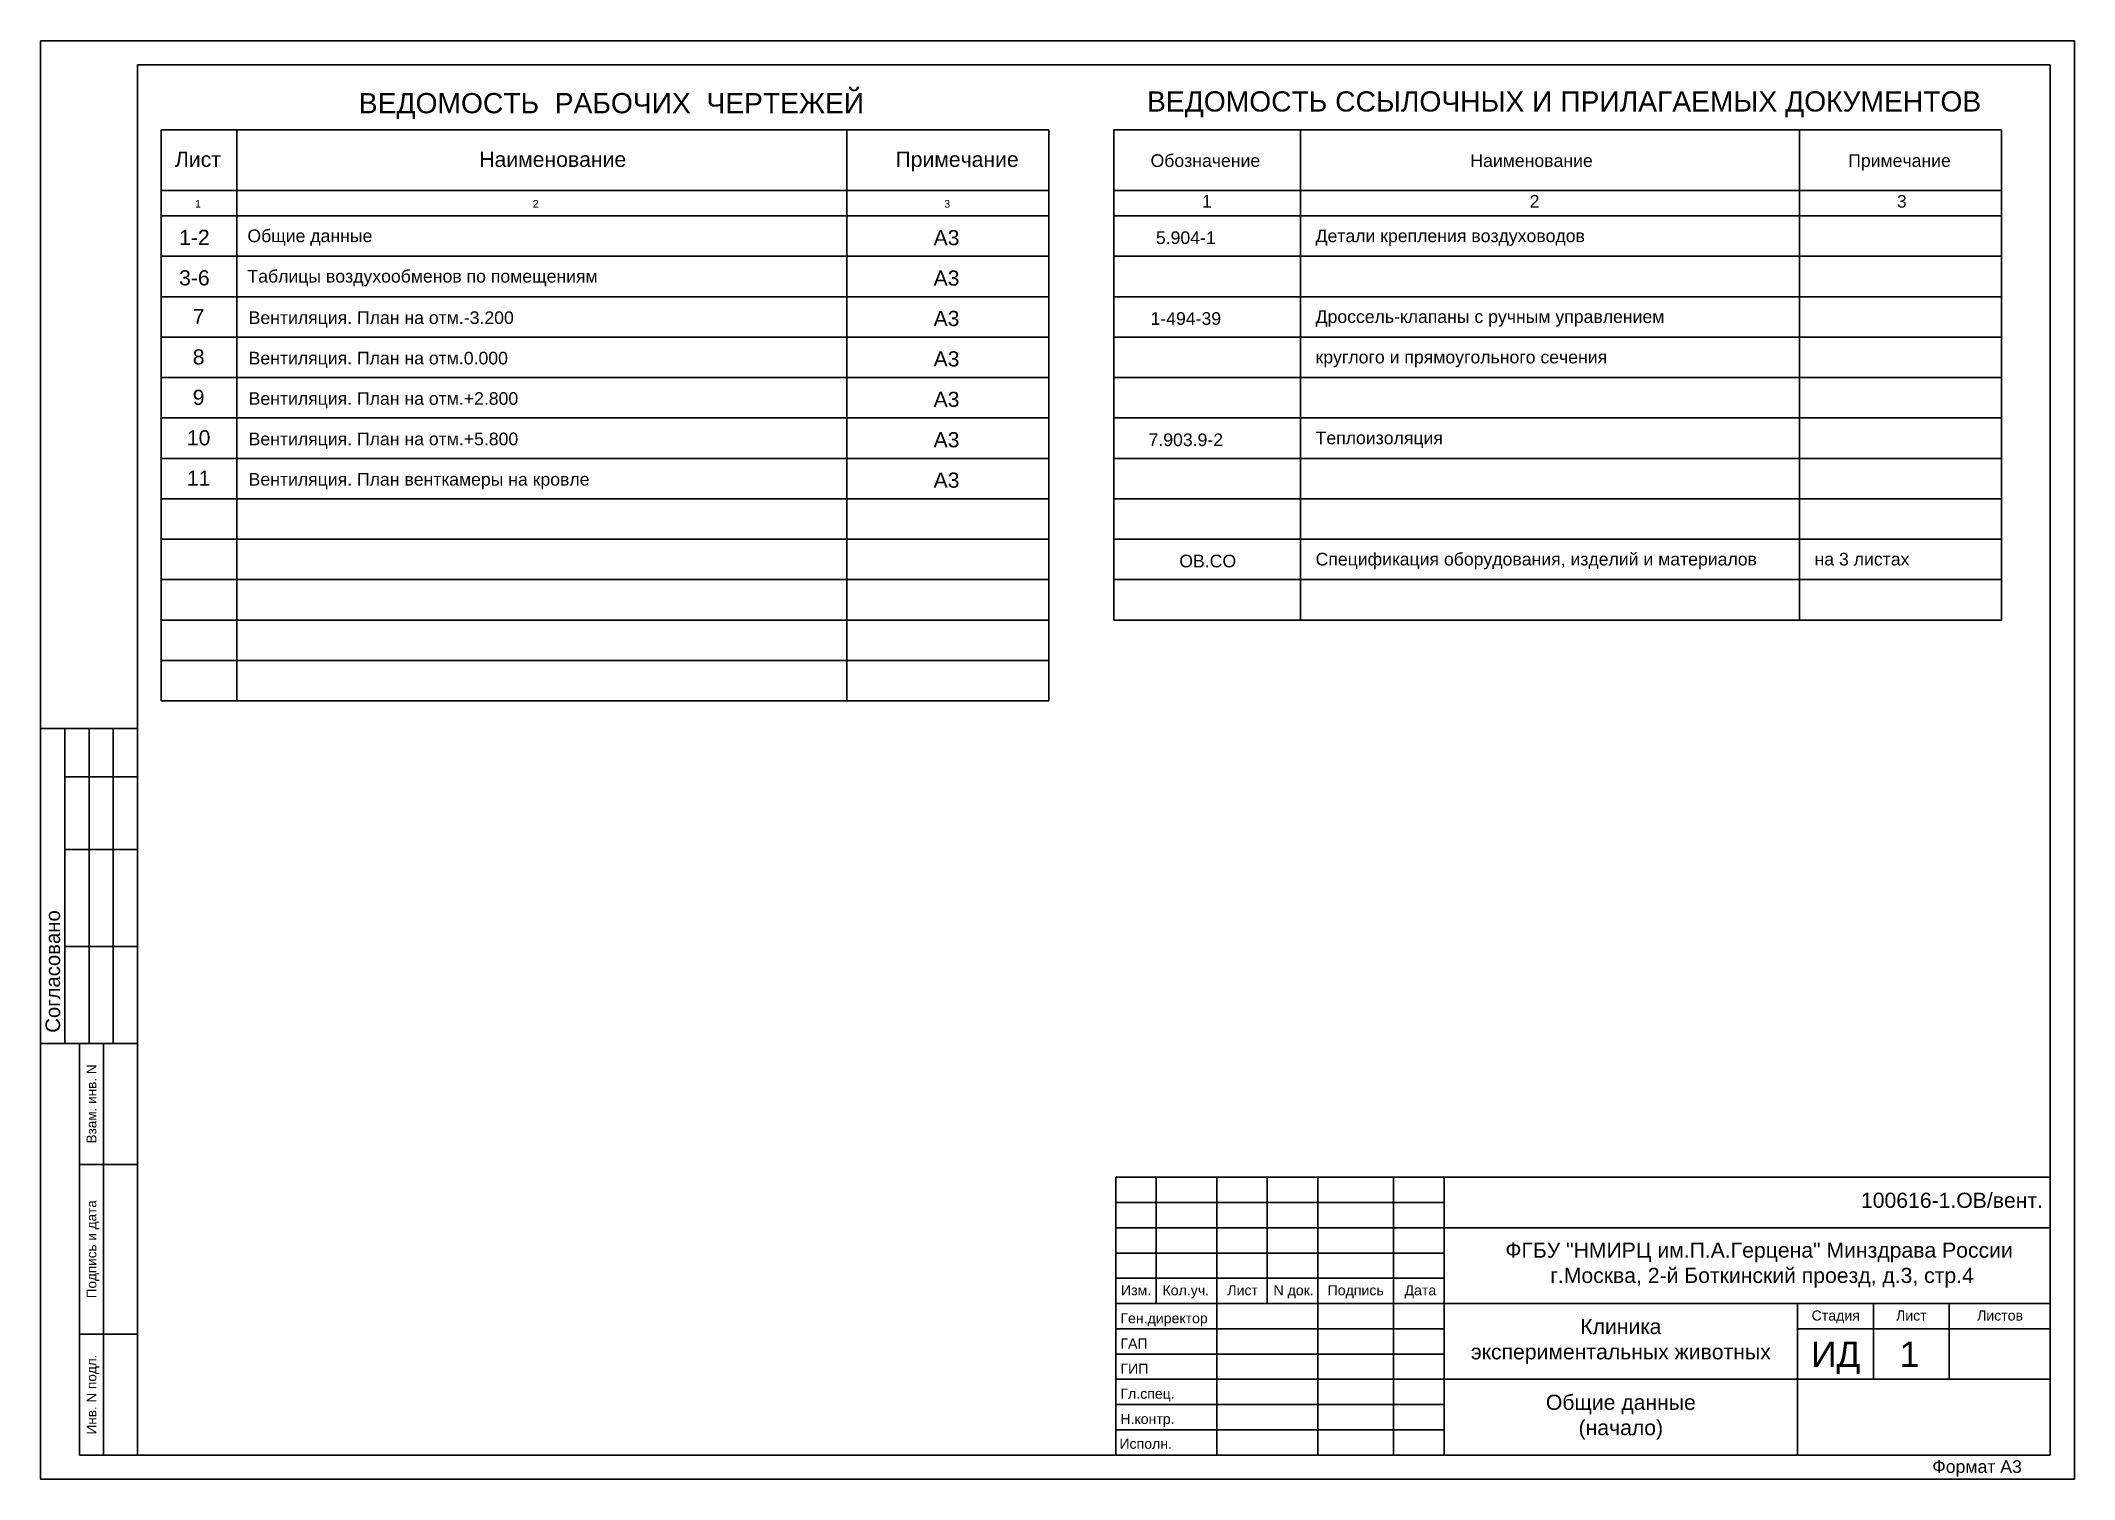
# Model space of a CAD drawing. Header units: millimetres. Extents: x -285783 to 224003, y -270247 to -22062.
# Drawn here: x -252991 to -212722, y -50537 to -22062 of the extents above; entities that cross this region are included whole.
import ezdxf
from ezdxf.enums import TextEntityAlignment as Align

# ---------------------------------------------------------------- set-up
doc = ezdxf.new("R2010")
doc.units = ezdxf.units.MM
doc.layers.add('12 текст рамки', color=7, linetype='Continuous', lineweight=30)
doc.layers.add('13 рамка', color=7, linetype='Continuous', lineweight=30)
doc.styles.add('РАМКА', font='arial.ttf')
doc.styles.add('ТЕКСТ', font='arial.ttf', dxfattribs={"oblique": 10, "height": 150})

msp = doc.modelspace()

# ---------------------------------------------------------------- texts
at = {"layer": '12 текст рамки', "style": 'РАМКА'}
for s, height, p in [('ВЕДОМОСТЬ  РАБОЧИХ  ЧЕРТЕЖЕЙ', 400, (-241689, -23298)), ('ВЕДОМОСТЬ ССЫЛОЧНЫХ И ПРИЛАГАЕМЫХ ДОКУМЕНТОВ', 400, (-222825, -23264)), ('1-2', 300, (-249947, -25955)), ('А3', 300, (-235054, -25960)), ('5.904-1', 250, (-230316, -25961)), ('3-6', 300, (-249947, -26755)), ('А3', 300, (-235054, -26760)), ('7', 300, (-249863, -27521)), ('А3', 300, (-235054, -27560)), ('1-494-39', 250, (-230316, -27561)), ('8', 300, (-249863, -28321)), ('А3', 300, (-235054, -28360)), ('9', 300, (-249863, -29121)), ('А3', 300, (-235054, -29160)), ('10', 300, (-249863, -29921)), ('А3', 300, (-235054, -29960)), ('7.903.9-2', 250, (-230316, -29961)), ('11', 300, (-249863, -30721)), ('А3', 300, (-235054, -30760)), ('ОВ.СО', 250, (-229882, -32361))]:
    msp.add_text(s, height=height, dxfattribs=at).set_placement(p, align=Align.MIDDLE_CENTER)
for s, height, p in [('Лист', 300, (-250332, -24560)), ('Наименование', 300, (-244306, -24560)), ('Примечание', 300, (-236064, -24560)), ('Обозначение', 250, (-231014, -24560)), ('Наименование', 250, (-224682, -24560)), ('Примечание', 250, (-217200, -24560)), ('1', 150, (-249933, -25366)), ('2', 150, (-243245, -25366)), ('3', 150, (-235100, -25366)), ('1', 250, (-229997, -25366)), ('2', 250, (-223507, -25366)), ('3', 250, (-216236, -25366)), ('Общие данные', 250, (-248897, -26049)), ('Детали крепления воздуховодов', 250, (-227746, -26049)), ('Таблицы воздухообменов по помещениям', 250, (-248897, -26849)), ('Вентиляция. План на отм.-3.200', 250, (-248873, -27669)), ('Дроссель-клапаны с ручным управлением', 250, (-227746, -27649)), ('Вентиляция. План на отм.0.000', 250, (-248873, -28469)), ('круглого и прямоугольного сечения', 250, (-227746, -28449)), ('Вентиляция. План на отм.+2.800', 250, (-248873, -29269)), ('Вентиляция. План на отм.+5.800', 250, (-248873, -30069)), ('Теплоизоляция', 250, (-227746, -30049)), ('Вентиляция. План венткамеры на кровле', 250, (-248873, -30869)), ('Спецификация оборудования, изделий и материалов', 250, (-227746, -32449)), ('на 3 листах', 250, (-217866, -32449)), ('100616-1.ОВ/вент.', 300, (-216947, -45164))]:
    msp.add_text(s, height=height, dxfattribs=at).set_placement(p)
at = {"layer": '12 текст рамки', "lineweight": 15, "style": 'ТЕКСТ'}
msp.add_text('Согласовано', height=287.63, rotation=90, dxfattribs=at).set_placement((-252751, -41698), align=Align.MIDDLE_LEFT)
for s, p in [('Взам. инв. N', (-251984, -43107)), ('Подпись и дата', (-251984, -45983)), ('Инв. N подл.', (-251984, -48859))]:
    msp.add_text(s, height=191.75, rotation=90, dxfattribs=at).set_placement(p, align=Align.MIDDLE_CENTER)
at = {"layer": '12 текст рамки', "style": 'ТЕКСТ'}
for s, p in [('ИД', (-217447, -48311)), ('1', (-215986, -48311))]:
    msp.add_text(s, height=500, dxfattribs=at).set_placement(p, align=Align.CENTER)
msp.add_text('Формат А3', height=250, dxfattribs=at).set_placement((-215534, -50285), align=Align.MIDDLE_LEFT)
at = {"layer": '12 текст рамки', "insert": (-218965, -46296), "char_height": 300, "attachment_point": 5, "style": 'РАМКА'}
msp.add_mtext_dynamic_manual_height_columns('ФГБУ "НМИРЦ им.П.А.Герцена" Минздрава России\\P г.Москва, 2-й Боткинский проезд, д.3, стр.4 ', width=12195.52, gutter_width=1250, heights=[0], dxfattribs=at)
at = {"layer": '12 текст рамки', "char_height": 300, "width": 7000, "attachment_point": 5, "style": 'РАМКА'}
for s, insert in [('Клиника\\Pэкспериментальных животных', (-221702, -47808)), ('Общие данные\\P(начало)', (-221702, -49308))]:
    msp.add_mtext(s, dxfattribs=dict(at, insert=insert))
at = {"layer": '13 рамка', "style": 'ТЕКСТ'}
for s, p in [('Изм.', (-231300, -46895)), ('Кол.уч.', (-230316, -46895)), ('Лист', (-229190, -46895)), ('N док.', (-228181, -46895)), ('Подпись', (-226952, -46895)), ('Дата', (-225671, -46895)), ('Стадия', (-217447, -47395)), ('Лист', (-215949, -47395)), ('Листов', (-214193, -47395))]:
    msp.add_text(s, height=200, dxfattribs=at).set_placement(p, align=Align.CENTER)
for s, p in [('Ген.директор', (-231611, -47449)), ('ГАП', (-231611, -47949)), ('ГИП', (-231611, -48449)), ('Гл.спец.', (-231611, -48942)), ('Н.контр.', (-231611, -49442)), (' Исполн.', (-231709, -49933))]:
    msp.add_text(s, height=200, dxfattribs=at).set_placement(p)

# ---------------------------------------------------------------- linework, layer by layer
at = {"layer": '12 текст рамки'}
for p, q in [((-250606, -23829), (-233030, -23829)), ((-250606, -23829), (-250606, -35129)), ((-249106, -23829), (-249106, -35129)), ((-237030, -23829), (-237030, -35129)), ((-233030, -23829), (-233030, -35129)), ((-231742, -23829), (-231742, -33529)), ((-231742, -23829), (-214167, -23829)), ((-228046, -23829), (-228046, -33529)), ((-218167, -23829), (-218167, -33529)), ((-214167, -23829), (-214167, -33529)), ((-250606, -25029), (-233030, -25029)), ((-231742, -25029), (-214167, -25029)), ((-250606, -25529), (-233030, -25529)), ((-231742, -25529), (-214167, -25529)), ((-250606, -26329), (-233030, -26329)), ((-231742, -26329), (-214167, -26329)), ((-250606, -27129), (-233030, -27129)), ((-231742, -27129), (-214167, -27129)), ((-250606, -27929), (-233030, -27929)), ((-231742, -27929), (-214167, -27929)), ((-250606, -28729), (-233030, -28729)), ((-231742, -28729), (-214167, -28729)), ((-250606, -29529), (-233030, -29529)), ((-231742, -29529), (-214167, -29529)), ((-250606, -30329), (-233030, -30329)), ((-231742, -30329), (-214167, -30329)), ((-250606, -31129), (-233030, -31129)), ((-231742, -31129), (-214167, -31129)), ((-250606, -31929), (-233030, -31929)), ((-250606, -31929), (-233030, -31929)), ((-231742, -31929), (-214167, -31929)), ((-250606, -32729), (-233030, -32729)), ((-249106, -32729), (-233030, -32729)), ((-231742, -32729), (-214167, -32729)), ((-250606, -33529), (-233030, -33529)), ((-231742, -33529), (-214167, -33529)), ((-250606, -34329), (-233030, -34329)), ((-250606, -35129), (-233030, -35129))]:
    msp.add_line(p, q, dxfattribs=at)
at = {"layer": '13 рамка'}
for p, q in [((-252991, -35676), (-251073, -35676)), ((-252511, -41908), (-252511, -35676)), ((-252032, -41908), (-252032, -35676)), ((-251553, -41908), (-251553, -35676)), ((-252511, -36635), (-251073, -36635)), ((-252511, -38073), (-251073, -38073)), ((-252511, -39991), (-251073, -39991)), ((-252991, -41908), (-251073, -41908)), ((-252224, -50058), (-252224, -41908)), ((-251744, -50058), (-251744, -41908)), ((-252224, -44305), (-251073, -44305)), ((-231702, -44558), (-231702, -50058)), ((-213202, -44558), (-231702, -44558)), ((-230902, -44558), (-230902, -47058)), ((-229702, -44558), (-229702, -50058)), ((-228702, -44558), (-228702, -47058)), ((-227702, -44558), (-227702, -50058)), ((-226202, -44558), (-226202, -50058)), ((-225202, -44558), (-225202, -50058)), ((-213202, -50058), (-213202, -44558)), ((-231702, -45058), (-225202, -45058)), ((-231702, -45558), (-213202, -45558)), ((-231702, -46058), (-225202, -46058)), ((-231702, -46558), (-225202, -46558)), ((-231702, -47058), (-213202, -47058)), ((-218202, -47058), (-218202, -50058)), ((-216702, -47058), (-216702, -48558)), ((-215202, -47058), (-215202, -48558)), ((-252224, -47661), (-251073, -47661)), ((-231702, -47558), (-225202, -47558)), ((-218202, -47558), (-213202, -47558)), ((-231702, -48058), (-225202, -48058)), ((-231702, -48558), (-213202, -48558)), ((-231702, -49058), (-225202, -49058)), ((-231702, -49558), (-225202, -49558)), ((-252224, -50058), (-251073, -50058)), ((-231702, -50058), (-213202, -50058)), ((-231702, -50058), (-213202, -50058)), ((-231702, -50058), (-213202, -50058))]:
    msp.add_line(p, q, dxfattribs=at)
for points in [[(-252991, -22062), (-212722, -22062), (-212722, -50537), (-252991, -50537)], [(-251073, -22541), (-213202, -22541), (-213202, -50058), (-251073, -50058)]]:
    msp.add_lwpolyline(points, close=True, dxfattribs=at)

msp.set_redraw_order([(e.dxf.handle, doc.entitydb.next_handle()) for e in msp.query("TEXT MTEXT ATTDEF DIMENSION ARC_DIMENSION")])  # texts and dimensions are drawn at this point

doc.saveas('drawing.dxf')
